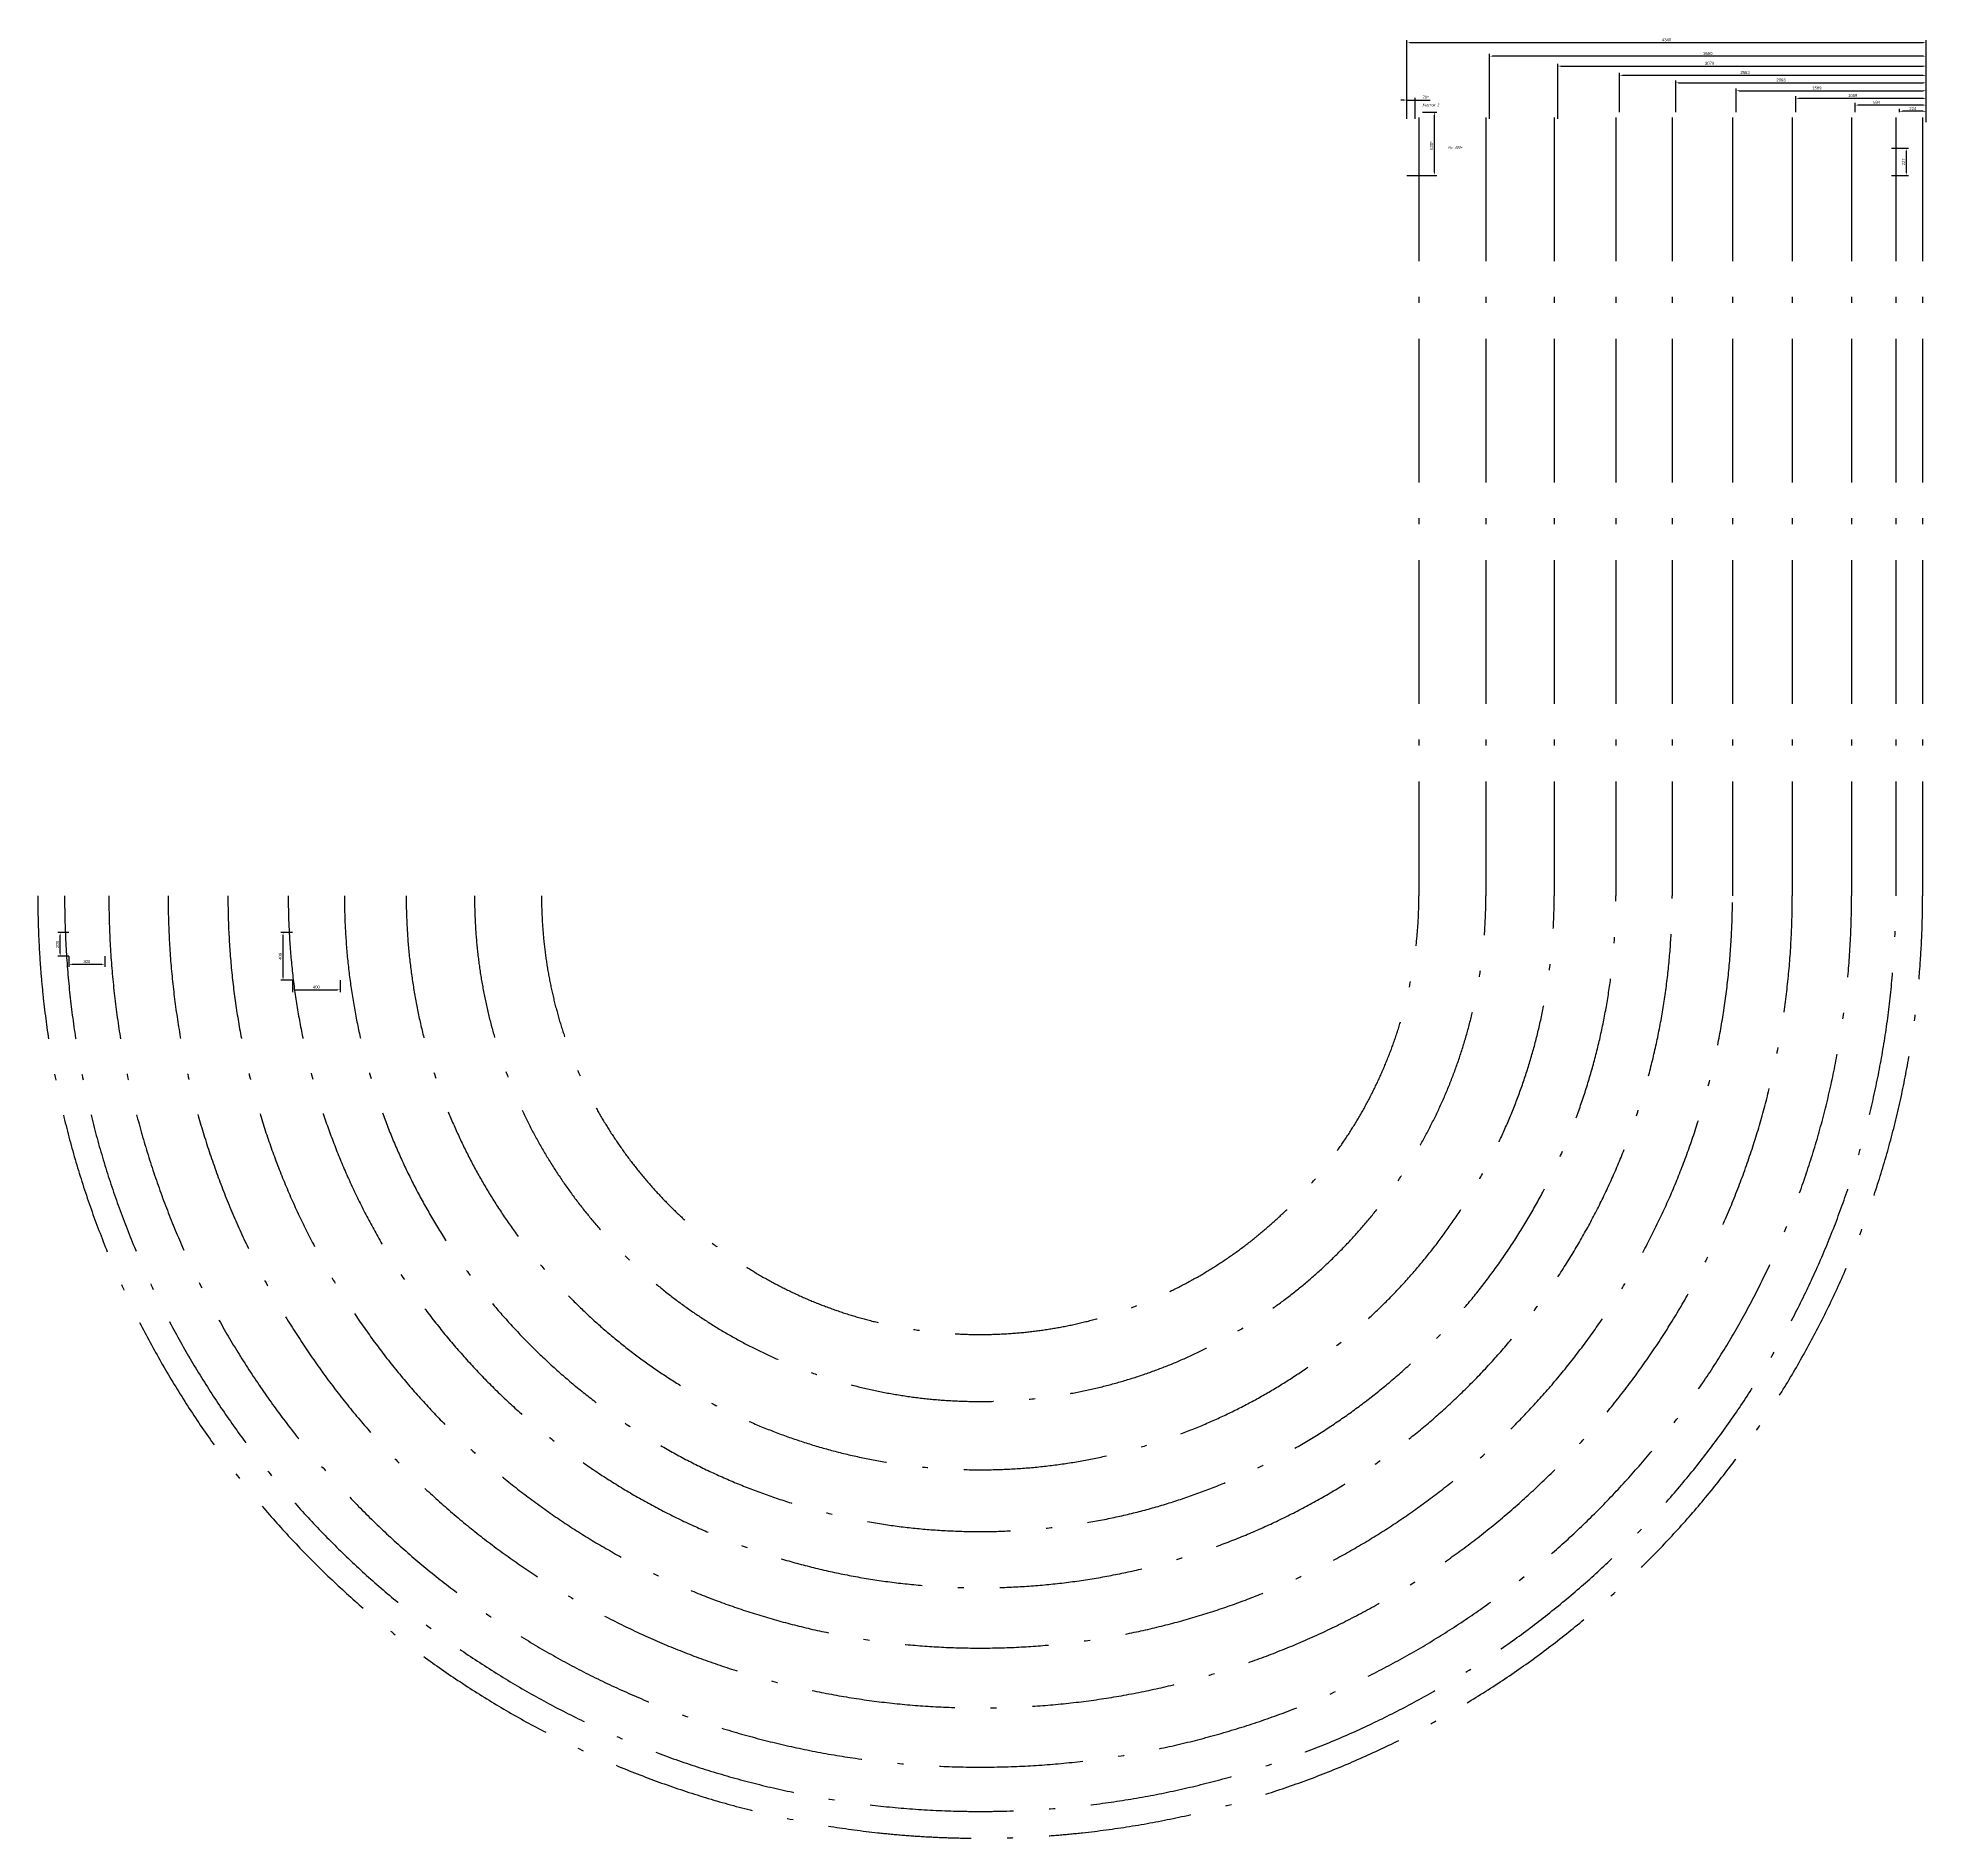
# Model space of a CAD drawing. Header units: millimetres. Extents: x -6992 to 8791, y -4147 to 31792.
# Drawn here: x -6992 to 8791, y -4147 to 10901 of the extents above; entities that cross this region are included whole.
import ezdxf
from ezdxf.enums import TextEntityAlignment as Align

# ---------------------------------------------------------------- set-up
doc = ezdxf.new("R2010")
doc.units = ezdxf.units.MM
doc.header["$PDMODE"] = 34
doc.header["$PDSIZE"] = 25
doc.linetypes.add('ACAD_ISO10W100', pattern=[18.5, 12, -3, 0.5, -3])
doc.layers.add('08 Размеры', color=7, linetype='Continuous')
doc.layers.add('100 noprint', color=1, linetype='Continuous', plot=False)
doc.styles.get("Standard").update_dxf_attribs({"font": 'Ubuntu-R.ttf'})
doc.styles.add('ГОСТ-ISOCPEUR', font='isocpeui.ttf', dxfattribs={"width": 0.8})
doc.dimstyles.new('ISO-25', dxfattribs={"dimtxt": 2.5, "dimasz": 2.5, "dimexe": 1.25, "dimexo": 0.625, "dimtad": 1, "dimtxsty": 'Standard', "dimcen": 2.5, "dimadec": 0, "dimazin": 0, "dimtfac": 1, "dimtmove": 0, "dimatfit": 3, "dimfxl": 1, "dimarcsym": 0})

# ---------------------------------------------------------------- blocks, each defined once
blk = doc.blocks.new('*D2435')
at = {"layer": '08 Размеры', "color": 0, "lineweight": -2}
for p, q in [((4581, 10280), (4700, 10280)), ((4680, 10255), (4680, 9775)), ((4451, 9750), (4700, 9750))]:
    blk.add_line(p, q, dxfattribs=at)
at = {"layer": '08 Размеры', "color": 0}
for points in [[(4684, 10255), (4676, 10255), (4680, 10280)], [(4676, 9775), (4684, 9775), (4680, 9750)]]:
    blk.add_solid(points, dxfattribs=at)
at = {"layer": 'Defpoints', "color": 0}
for p in [(4581, 10280), (4451, 9750), (4680, 9750)]:
    blk.add_point(p, dxfattribs=at)
at = {"layer": '08 Размеры', "color": 0, "insert": (4657, 10000), "char_height": 25, "attachment_point": 5, "rotation": 90}
blk.add_mtext('530*', dxfattribs=at)
blk = doc.blocks.new('*D2436')
at = {"layer": '08 Размеры', "color": 0, "lineweight": -2}
for p, q in [((4426, 10380), (4401, 10380)), ((4451, 10222), (4451, 10400)), ((4451, 10380), (4521, 10380)), ((4521, 10222), (4521, 10400)), ((4521, 10380), (4646, 10380)), ((4546, 10380), (4571, 10380))]:
    blk.add_line(p, q, dxfattribs=at)
at = {"layer": '08 Размеры', "color": 0}
for points in [[(4426, 10376), (4426, 10385), (4451, 10380)], [(4546, 10385), (4546, 10376), (4521, 10380)]]:
    blk.add_solid(points, dxfattribs=at)
at = {"layer": 'Defpoints', "color": 0}
for p in [(4521, 10380), (4451, 10222), (4521, 10222)]:
    blk.add_point(p, dxfattribs=at)
at = {"layer": '08 Размеры', "color": 0, "insert": (4608, 10403), "char_height": 25, "attachment_point": 5}
blk.add_mtext('70*', dxfattribs=at)
blk = doc.blocks.new('*D2437')
at = {"layer": '08 Размеры', "color": 0, "lineweight": -2}
for p, q in [((8567, 10280), (8567, 10306)), ((8766, 10286), (8592, 10286)), ((8791, 10195), (8791, 10306))]:
    blk.add_line(p, q, dxfattribs=at)
at = {"layer": '08 Размеры', "color": 0}
for points in [[(8592, 10290), (8592, 10282), (8567, 10286)], [(8766, 10282), (8766, 10290), (8791, 10286)]]:
    blk.add_solid(points, dxfattribs=at)
at = {"layer": 'Defpoints', "color": 0}
for p in [(8567, 10286), (8567, 10280), (8791, 10195)]:
    blk.add_point(p, dxfattribs=at)
at = {"layer": '08 Размеры', "color": 0, "insert": (8679, 10309), "char_height": 25, "attachment_point": 5}
blk.add_mtext('224', dxfattribs=at)
blk = doc.blocks.new('*D2438')
at = {"layer": '08 Размеры', "color": 0, "lineweight": -2}
for p, q in [((8197, 10280), (8197, 10358)), ((8766, 10338), (8222, 10338)), ((8791, 10195), (8791, 10358))]:
    blk.add_line(p, q, dxfattribs=at)
at = {"layer": '08 Размеры', "color": 0}
for points in [[(8222, 10342), (8222, 10334), (8197, 10338)], [(8766, 10334), (8766, 10342), (8791, 10338)]]:
    blk.add_solid(points, dxfattribs=at)
at = {"layer": 'Defpoints', "color": 0}
for p in [(8197, 10338), (8197, 10280), (8791, 10195)]:
    blk.add_point(p, dxfattribs=at)
at = {"layer": '08 Размеры', "color": 0, "insert": (8377, 10361), "char_height": 25, "attachment_point": 5}
blk.add_mtext('594', dxfattribs=at)
blk = doc.blocks.new('*D2439')
at = {"layer": '08 Размеры', "color": 0, "lineweight": -2}
for p, q in [((7702, 10280), (7702, 10414)), ((8766, 10394), (7727, 10394)), ((8791, 10195), (8791, 10414))]:
    blk.add_line(p, q, dxfattribs=at)
at = {"layer": '08 Размеры', "color": 0}
for points in [[(7727, 10399), (7727, 10390), (7702, 10394)], [(8766, 10390), (8766, 10399), (8791, 10394)]]:
    blk.add_solid(points, dxfattribs=at)
at = {"layer": 'Defpoints', "color": 0}
for p in [(7702, 10394), (7702, 10280), (8791, 10195)]:
    blk.add_point(p, dxfattribs=at)
at = {"layer": '08 Размеры', "color": 0, "insert": (8177, 10417), "char_height": 25, "attachment_point": 5}
blk.add_mtext('1089', dxfattribs=at)
blk = doc.blocks.new('*D2440')
at = {"layer": '08 Размеры', "color": 0, "lineweight": -2}
for p, q in [((7202, 10280), (7202, 10478)), ((7227, 10458), (8766, 10458)), ((8791, 10195), (8791, 10478))]:
    blk.add_line(p, q, dxfattribs=at)
at = {"layer": '08 Размеры', "color": 0}
for points in [[(7227, 10462), (7227, 10454), (7202, 10458)], [(8766, 10454), (8766, 10462), (8791, 10458)]]:
    blk.add_solid(points, dxfattribs=at)
at = {"layer": 'Defpoints', "color": 0}
for p in [(8791, 10458), (7202, 10280), (8791, 10195)]:
    blk.add_point(p, dxfattribs=at)
at = {"layer": '08 Размеры', "color": 0, "insert": (7877, 10481), "char_height": 25, "attachment_point": 5}
blk.add_mtext('1589', dxfattribs=at)
blk = doc.blocks.new('*D2441')
at = {"layer": '08 Размеры', "color": 0, "lineweight": -2}
for p, q in [((6698, 10280), (6698, 10544)), ((6723, 10524), (8766, 10524)), ((8791, 10195), (8791, 10544))]:
    blk.add_line(p, q, dxfattribs=at)
at = {"layer": '08 Размеры', "color": 0}
for points in [[(6723, 10529), (6723, 10520), (6698, 10524)], [(8766, 10520), (8766, 10529), (8791, 10524)]]:
    blk.add_solid(points, dxfattribs=at)
at = {"layer": 'Defpoints', "color": 0}
for p in [(8791, 10524), (6698, 10280), (8791, 10195)]:
    blk.add_point(p, dxfattribs=at)
at = {"layer": '08 Размеры', "color": 0, "insert": (7577, 10548), "char_height": 25, "attachment_point": 5}
blk.add_mtext('2093', dxfattribs=at)
blk = doc.blocks.new('*D2442')
at = {"layer": '08 Размеры', "color": 0, "lineweight": -2}
for p, q in [((6228, 10280), (6228, 10607)), ((6253, 10587), (8766, 10587)), ((8791, 10195), (8791, 10607))]:
    blk.add_line(p, q, dxfattribs=at)
at = {"layer": '08 Размеры', "color": 0}
for points in [[(6253, 10591), (6253, 10583), (6228, 10587)], [(8766, 10583), (8766, 10591), (8791, 10587)]]:
    blk.add_solid(points, dxfattribs=at)
at = {"layer": 'Defpoints', "color": 0}
for p in [(8791, 10587), (6228, 10280), (8791, 10195)]:
    blk.add_point(p, dxfattribs=at)
at = {"layer": '08 Размеры', "color": 0, "insert": (7277, 10610), "char_height": 25, "attachment_point": 5}
blk.add_mtext('2563', dxfattribs=at)
blk = doc.blocks.new('*D2443')
at = {"layer": '08 Размеры', "color": 0, "lineweight": -2}
for p, q in [((5712, 10222), (5712, 10684)), ((5737, 10664), (8766, 10664)), ((8791, 10195), (8791, 10684))]:
    blk.add_line(p, q, dxfattribs=at)
at = {"layer": '08 Размеры', "color": 0}
for points in [[(5737, 10668), (5737, 10660), (5712, 10664)], [(8766, 10660), (8766, 10668), (8791, 10664)]]:
    blk.add_solid(points, dxfattribs=at)
at = {"layer": 'Defpoints', "color": 0}
for p in [(8791, 10664), (5712, 10222), (8791, 10195)]:
    blk.add_point(p, dxfattribs=at)
at = {"layer": '08 Размеры', "color": 0, "insert": (6980, 10687), "char_height": 25, "attachment_point": 5}
blk.add_mtext('3079', dxfattribs=at)
blk = doc.blocks.new('*D2453')
at = {"layer": '08 Размеры', "color": 0, "lineweight": -2}
for p, q in [((4451, 10222), (4451, 10881)), ((4476, 10861), (8766, 10861)), ((8791, 10222), (8791, 10881))]:
    blk.add_line(p, q, dxfattribs=at)
at = {"layer": '08 Размеры', "color": 0}
for points in [[(4476, 10865), (4476, 10857), (4451, 10861)], [(8766, 10857), (8766, 10865), (8791, 10861)]]:
    blk.add_solid(points, dxfattribs=at)
at = {"layer": 'Defpoints', "color": 0}
for p in [(8791, 10861), (4451, 10222), (8791, 10222)]:
    blk.add_point(p, dxfattribs=at)
at = {"layer": '08 Размеры', "color": 0, "insert": (6621, 10884), "char_height": 25, "attachment_point": 5}
blk.add_mtext('4340', dxfattribs=at)
blk = doc.blocks.new('*D2457')
at = {"layer": '08 Размеры', "color": 0, "lineweight": -2}
for p, q in [((5141, 10222), (5141, 10767)), ((8766, 10747), (5166, 10747)), ((8791, 10222), (8791, 10767))]:
    blk.add_line(p, q, dxfattribs=at)
at = {"layer": '08 Размеры', "color": 0}
for points in [[(5166, 10751), (5166, 10743), (5141, 10747)], [(8766, 10743), (8766, 10751), (8791, 10747)]]:
    blk.add_solid(points, dxfattribs=at)
at = {"layer": 'Defpoints', "color": 0}
for p in [(5141, 10747), (5141, 10222), (8791, 10222)]:
    blk.add_point(p, dxfattribs=at)
at = {"layer": '08 Размеры', "color": 0, "insert": (6966, 10770), "char_height": 25, "attachment_point": 5}
blk.add_mtext('3650', dxfattribs=at)
blk = doc.blocks.new('*D2458')
at = {"layer": '08 Размеры', "color": 0, "lineweight": -2}
for p, q in [((8502, 9977), (8644, 9977)), ((8624, 9952), (8624, 9775)), ((8502, 9750), (8644, 9750))]:
    blk.add_line(p, q, dxfattribs=at)
at = {"layer": '08 Размеры', "color": 0}
for points in [[(8628, 9952), (8620, 9952), (8624, 9977)], [(8620, 9775), (8628, 9775), (8624, 9750)]]:
    blk.add_solid(points, dxfattribs=at)
at = {"layer": 'Defpoints', "color": 0}
for p in [(8502, 9977), (8502, 9750), (8624, 9750)]:
    blk.add_point(p, dxfattribs=at)
at = {"layer": '08 Размеры', "color": 0, "insert": (8601, 9864), "char_height": 25, "attachment_point": 5, "rotation": 90}
blk.add_mtext('227', dxfattribs=at)
blk = doc.blocks.new('*D2528')
at = {"layer": '08 Размеры', "color": 0, "lineweight": -2}
for p, q in [((-6733, 3224), (-6733, 3137)), ((-6708, 3157), (-6458, 3157)), ((-6433, 3224), (-6433, 3137))]:
    blk.add_line(p, q, dxfattribs=at)
at = {"layer": '08 Размеры', "color": 0}
for points in [[(-6708, 3161), (-6708, 3153), (-6733, 3157)], [(-6458, 3153), (-6458, 3161), (-6433, 3157)]]:
    blk.add_solid(points, dxfattribs=at)
at = {"layer": 'Defpoints', "color": 0}
for p in [(-6733, 3224), (-6433, 3224), (-6433, 3157)]:
    blk.add_point(p, dxfattribs=at)
at = {"layer": '08 Размеры', "color": 0, "insert": (-6583, 3180), "char_height": 25, "attachment_point": 5}
blk.add_mtext('300', dxfattribs=at)
blk = doc.blocks.new('*D2529')
at = {"layer": '08 Размеры', "color": 0, "lineweight": -2}
for p, q in [((-6733, 3424), (-6825, 3424)), ((-6805, 3249), (-6805, 3399)), ((-6733, 3224), (-6825, 3224))]:
    blk.add_line(p, q, dxfattribs=at)
at = {"layer": '08 Размеры', "color": 0}
for points in [[(-6801, 3399), (-6809, 3399), (-6805, 3424)], [(-6809, 3249), (-6801, 3249), (-6805, 3224)]]:
    blk.add_solid(points, dxfattribs=at)
at = {"layer": 'Defpoints', "color": 0}
for p in [(-6805, 3424), (-6733, 3424), (-6733, 3224)]:
    blk.add_point(p, dxfattribs=at)
at = {"layer": '08 Размеры', "color": 0, "insert": (-6828, 3324), "char_height": 25, "attachment_point": 5, "rotation": 90}
blk.add_mtext('200', dxfattribs=at)
blk = doc.blocks.new('*D2530')
at = {"layer": '08 Размеры', "color": 0, "lineweight": -2}
for p, q in [((-4864, 3024), (-4864, 2924)), ((-4464, 3024), (-4464, 2924)), ((-4839, 2944), (-4489, 2944))]:
    blk.add_line(p, q, dxfattribs=at)
at = {"layer": '08 Размеры', "color": 0}
for points in [[(-4839, 2948), (-4839, 2940), (-4864, 2944)], [(-4489, 2940), (-4489, 2948), (-4464, 2944)]]:
    blk.add_solid(points, dxfattribs=at)
at = {"layer": 'Defpoints', "color": 0}
for p in [(-4864, 3024), (-4464, 3024), (-4464, 2944)]:
    blk.add_point(p, dxfattribs=at)
at = {"layer": '08 Размеры', "color": 0, "insert": (-4664, 2967), "char_height": 25, "attachment_point": 5}
blk.add_mtext('400', dxfattribs=at)
blk = doc.blocks.new('*D2531')
at = {"layer": '08 Размеры', "color": 0, "lineweight": -2}
for p, q in [((-4864, 3424), (-4962, 3424)), ((-4942, 3049), (-4942, 3399)), ((-4864, 3024), (-4962, 3024))]:
    blk.add_line(p, q, dxfattribs=at)
at = {"layer": '08 Размеры', "color": 0}
for points in [[(-4938, 3399), (-4946, 3399), (-4942, 3424)], [(-4946, 3049), (-4938, 3049), (-4942, 3024)]]:
    blk.add_solid(points, dxfattribs=at)
at = {"layer": 'Defpoints', "color": 0}
for p in [(-4942, 3424), (-4864, 3424), (-4864, 3024)]:
    blk.add_point(p, dxfattribs=at)
at = {"layer": '08 Размеры', "color": 0, "insert": (-4965, 3223), "char_height": 25, "attachment_point": 5, "rotation": 90}
blk.add_mtext('400', dxfattribs=at)

msp = doc.modelspace()

# ---------------------------------------------------------------- linework, layer by layer
at = {"layer": '100 noprint', "color": 1, "linetype": 'ACAD_ISO10W100', "lineweight": -2, "ltscale": 100}
for points in [[(8761.2, 10234.6), (8761.2, 3730, -1), (-6992.2, 3730)], [(8537.1, 10234.6), (8537.1, 3730, -1), (-6768.1, 3730)], [(8167.1, 10234.6), (8167.1, 3730, -1), (-6398.1, 3730)], [(7672.1, 10234.6), (7672.1, 3730, -1), (-5903.1, 3730)], [(7172.1, 10234.6), (7172.1, 3730, -1), (-5403.1, 3730)], [(6668.1, 10234.6), (6668.1, 3730, -1), (-4899.1, 3730)], [(6198.1, 10234.6), (6198.1, 3730, -1), (-4429.1, 3730)], [(5682.1, 10234.6), (5682.1, 3730, -1), (-3913.1, 3730)], [(5111.1, 10234.6), (5111.1, 3730, -1), (-3342.1, 3730)], [(4551.1, 10234.6), (4551.1, 3730, -1), (-2782.1, 3730)]]:
    msp.add_lwpolyline(points, format="xyb", dxfattribs=at)

# ---------------------------------------------------------------- texts
at = {"layer": '08 Размеры', "style": 'ГОСТ-ISOCPEUR', "width": 0.8}
for s, p in [('Участок 2', (4648.9, 10339.7)), ('H=-300*', (4854.7, 9984.7))]:
    msp.add_text(s, height=25, dxfattribs=at).set_placement(p, align=Align.MIDDLE)

# ---------------------------------------------------------------- dimensions: what is measured, and where the dimension line sits
at = {"layer": '08 Размеры', "color": 5}
dim = msp.add_linear_dim(base=(8791.2, 10861.3, 127.9), p1=(4451.2, 10222.1), p2=(8791.2, 10222.1), dimstyle='ISO-25', override={"dimtxt": 25, "dimasz": 25, "dimexe": 20, "dimexo": 0, "dimgap": 10, "dimdec": 0}, dxfattribs=at)
dim.commit()
dim.dimension.update_dxf_attribs({"geometry": '*D2453', "text_midpoint": (6621.2, 10861.3, 127.9), "dimtype": 160})
at = {"layer": '08 Размеры'}
for base, p1, p2, picture, middle in [((5141.1, 10747.3), (8791.2, 10222.1), (5141.1, 10222.1), '*D2457', (6966.2, 10770.3)), ((8567.1, 10286.1), (8791.2, 10195.1), (8567.1, 10280.1), '*D2437', (8679.2, 10308.9)), ((-4464.1, 2944.2), (-4864.1, 3023.5), (-4464.1, 3023.5), '*D2530', (-4664.1, 2967.2))]:
    dim = msp.add_linear_dim(base=base, p1=p1, p2=p2, dimstyle='ISO-25', override={"dimtxt": 25, "dimasz": 25, "dimexe": 20, "dimexo": 0, "dimgap": 10, "dimdec": 0}, dxfattribs=at)
    dim.commit()
    dim.dimension.update_dxf_attribs({"geometry": picture, "text_midpoint": middle})
for base, p1, p2, override, picture, middle in [((8791.2, 10663.8), (5712.1, 10222.1), (8791.2, 10195.1), {"dimtxt": 25, "dimasz": 25, "dimexe": 20, "dimexo": 0, "dimgap": 10, "dimdec": 0}, '*D2443', (6979.7, 10663.8)), ((8791.2, 10587), (6228.1, 10280.1), (8791.2, 10195.1), {"dimtxt": 25, "dimasz": 25, "dimexe": 20, "dimexo": 0, "dimgap": 10, "dimdec": 0}, '*D2442', (7276.7, 10587)), ((4521.1, 10380.4), (4451.2, 10222.1), (4521.1, 10222.1), {"dimtxt": 25, "dimasz": 25, "dimexe": 20, "dimexo": 0, "dimgap": 10, "dimdec": 0, "dimpost": '*'}, '*D2436', (4608.4, 10380.4)), ((8791.2, 10524.4), (6698.1, 10280.1), (8791.2, 10195.1), {"dimtxt": 25, "dimasz": 25, "dimexe": 20, "dimexo": 0, "dimgap": 10, "dimdec": 0}, '*D2441', (7576.7, 10524.4)), ((8791.2, 10458.3), (7202.1, 10280.1), (8791.2, 10195.1), {"dimtxt": 25, "dimasz": 25, "dimexe": 20, "dimexo": 0, "dimgap": 10, "dimdec": 0}, '*D2440', (7876.7, 10458.3)), ((7702.1, 10394.4), (8791.2, 10195.1), (7702.1, 10280.1), {"dimtxt": 25, "dimasz": 25, "dimexe": 20, "dimexo": 0, "dimgap": 10, "dimdec": 0}, '*D2439', (8176.7, 10394.4)), ((8197.1, 10337.8), (8791.2, 10195.1), (8197.1, 10280.1), {"dimtxt": 25, "dimasz": 25, "dimexe": 20, "dimexo": 0, "dimgap": 10, "dimdec": 0}, '*D2438', (8376.7, 10337.8)), ((-6433.1, 3156.9), (-6733.1, 3223.5), (-6433.1, 3223.5), {"dimtxt": 25, "dimasz": 25, "dimexe": 20, "dimexo": 0, "dimgap": 10, "dimdec": 0}, '*D2528', (-6583.1, 3156.9))]:
    dim = msp.add_linear_dim(base=base, p1=p1, p2=p2, dimstyle='ISO-25', override=override, dxfattribs=at)
    dim.commit()
    dim.dimension.update_dxf_attribs({"geometry": picture, "text_midpoint": middle, "dimtype": 160})
for base, p1, p2, override, picture, middle in [((4680.1, 9750.1), (4581.1, 10280.1), (4451.2, 9750.1), {"dimtxt": 25, "dimasz": 25, "dimexe": 20, "dimexo": 0, "dimgap": 10, "dimdec": 0, "dimpost": '*'}, '*D2435', (4680.1, 9999.6)), ((-6805, 3423.5), (-6733.1, 3223.5), (-6733.1, 3423.5), {"dimtxt": 25, "dimasz": 25, "dimexe": 20, "dimexo": 0, "dimgap": 10, "dimdec": 0}, '*D2529', (-6805, 3323.5)), ((-4942.2, 3423.5), (-4864.1, 3023.5), (-4864.1, 3423.5), {"dimtxt": 25, "dimasz": 25, "dimexe": 20, "dimexo": 0, "dimgap": 10, "dimdec": 0}, '*D2531', (-4942.2, 3223.2))]:
    dim = msp.add_linear_dim(base=base, p1=p1, p2=p2, angle=90, dimstyle='ISO-25', override=override, dxfattribs=at)
    dim.commit()
    dim.dimension.update_dxf_attribs({"geometry": picture, "text_midpoint": middle, "dimtype": 160})
dim = msp.add_linear_dim(base=(8624.1, 9750.1), p1=(8502.1, 9977.1), p2=(8502.1, 9750.1), angle=90, dimstyle='ISO-25', override={"dimtxt": 25, "dimasz": 25, "dimexe": 20, "dimexo": 0, "dimgap": 10, "dimdec": 0}, dxfattribs=at)
dim.commit()
dim.dimension.update_dxf_attribs({"geometry": '*D2458', "text_midpoint": (8601.4, 9863.6)})

doc.saveas('drawing.dxf')
